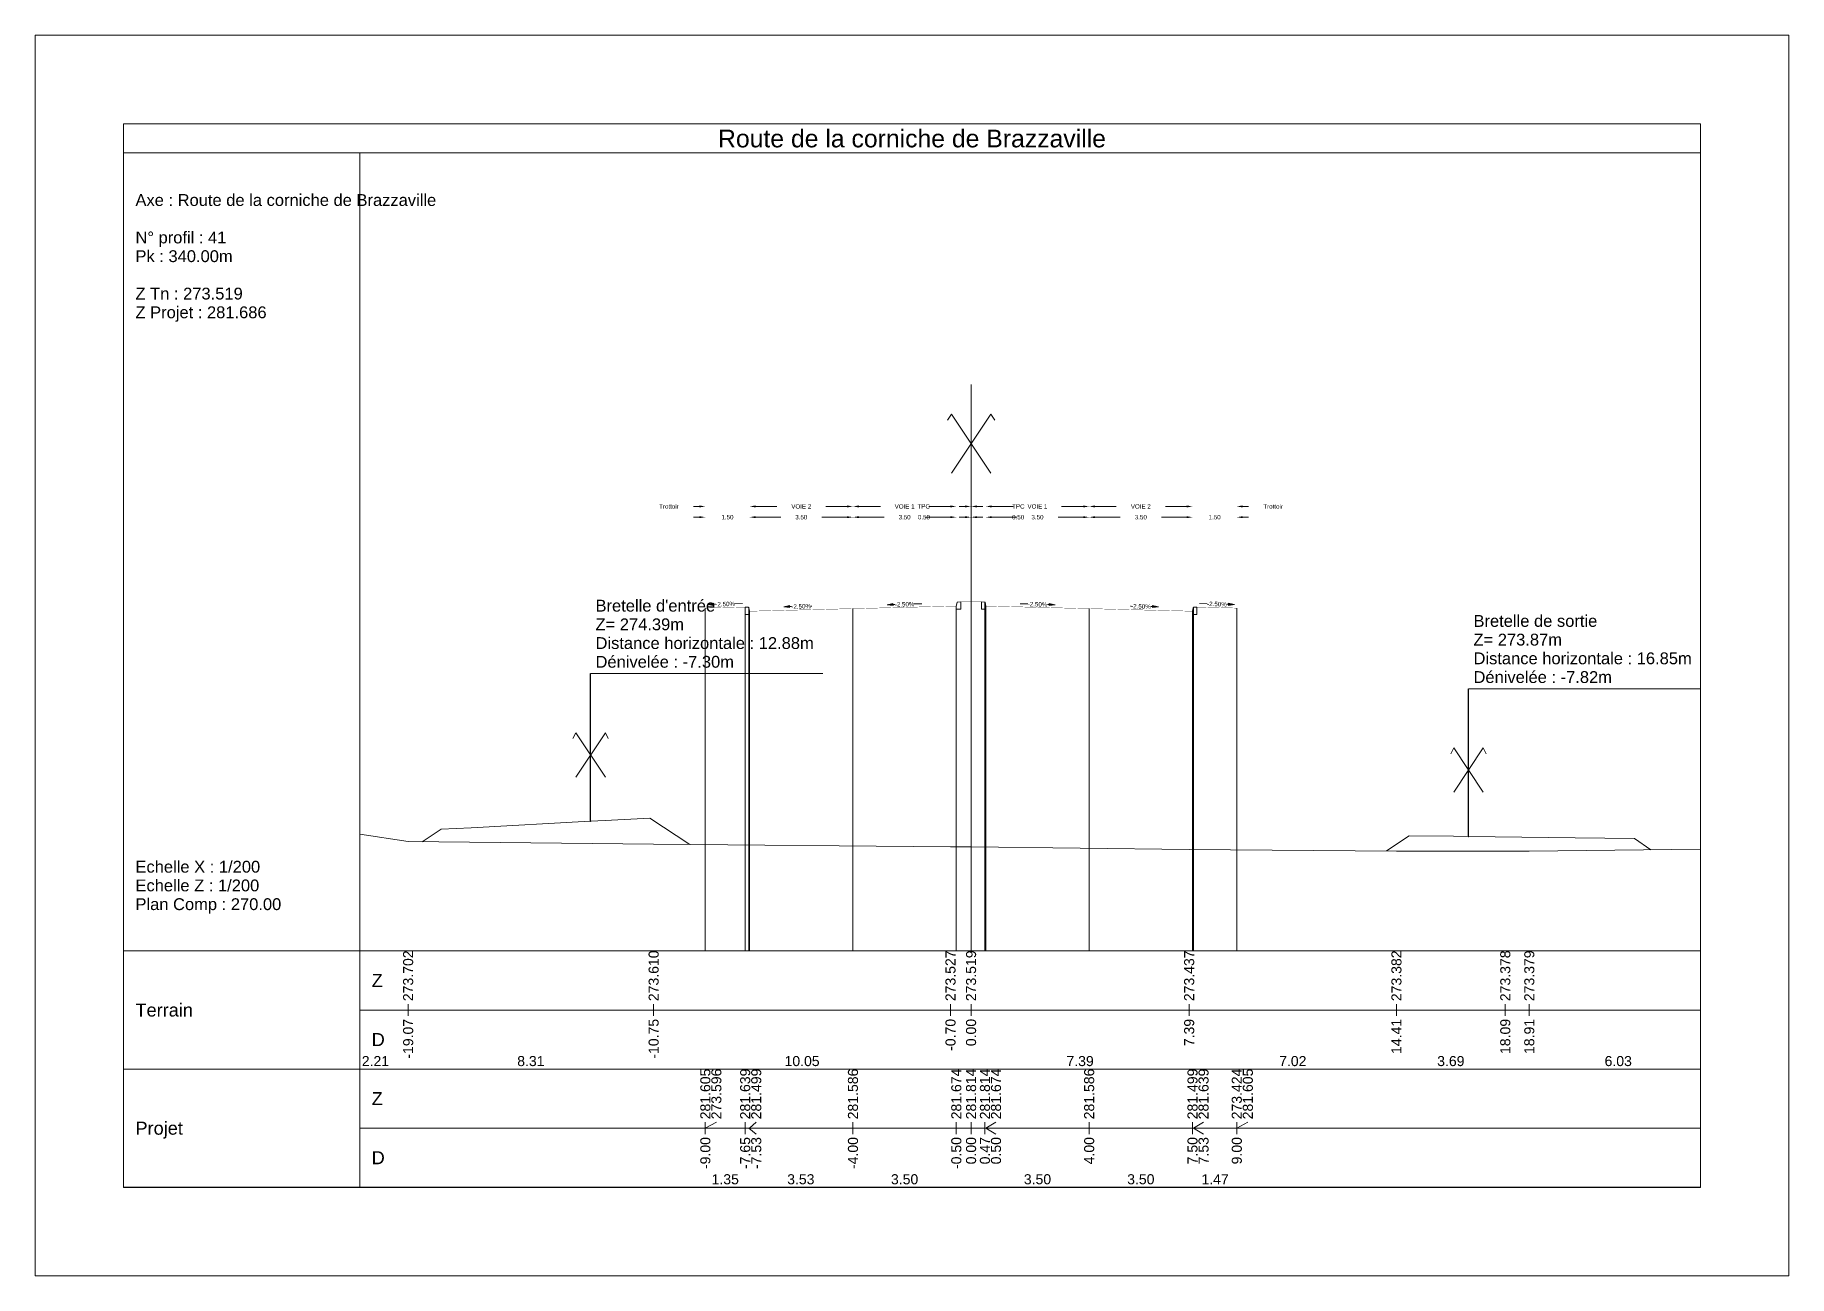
# Model space of a CAD drawing. Extents: x 0 to 74, y -372 to 1003.
# Drawn here: x 0 to 59.4, y 667.2 to 709.2 of the extents above; entities that cross this region are included whole.
import ezdxf
from ezdxf.enums import TextEntityAlignment as Align

# ---------------------------------------------------------------- set-up
doc = ezdxf.new("R2010")
doc.units = 0
doc.header["$LTSCALE"] = 2
doc.header["$PDSIZE"] = -0.004
doc.layers.get('0').update_dxf_attribs({"lineweight": 0})
for name, color, linetype, lineweight in [('Route - Profils type - Content session name', 7, 'Continuous', 0), ('Route - Profils type - PT SC CHAU TROTTOIR', 5, 'Continuous', 0), ('Route - Route de la corniche de Brazzaville - PT - Cadre_P41', 7, 'Continuous', 0), ('Route - Route de la corniche de Brazzaville - PT - Terrain_P41', 5, 'Continuous', 0)]:
    doc.layers.add(name, color=color, linetype=linetype, lineweight=lineweight)
doc.styles.add('CadreTitre', font='arial.ttf', dxfattribs={"height": 0.003})
doc.styles.add('Cotation', font='arial.ttf')
doc.styles.add('CoteHor', font='arial.ttf', dxfattribs={"height": 0.0022})
doc.styles.add('CoteHorA', font='arial.ttf', dxfattribs={"height": 0.0022})
doc.styles.add('CoteTitre', font='arial.ttf', dxfattribs={"height": 0.0017})
doc.styles.add('CoteTitreA', font='arial.ttf', dxfattribs={"height": 0.0017})
doc.styles.add('CoteVert', font='arial.ttf', dxfattribs={"height": 0.0017})
doc.styles.add('CoteVertA', font='arial.ttf', dxfattribs={"height": 0.0017})
doc.styles.add('Multi Axes', font='arial.ttf', dxfattribs={"height": 0.4})
doc.styles.add('ProfilCartouche', font='arial.ttf', dxfattribs={"height": 0.002})
doc.dimstyles.new('BRAZZAVILLE', dxfattribs={"dimtxt": 0.15, "dimasz": 0.2, "dimexe": 0.5, "dimexo": 0.5, "dimgap": 0.5, "dimtad": 0, "dimzin": 0, "dimdsep": 46, "dimtxsty": 'Cotation', "dimsah": 1, "dimcen": 0.1, "dimse1": 1, "dimse2": 1, "dimclrd": 1, "dimclre": 256, "dimclrt": 1, "dimaunit": 2, "dimazin": 0, "dimtfac": 1, "dimtdec": 4, "dimtofl": 0, "dimtmove": 0, "dimatfit": 1, "dimfxl": 1, "dimtolj": 1, "dimtzin": 0, "dimlwd": 0, "dimlwe": 0, "dimarcsym": 0})
doc.dimstyles.get("Standard").update_dxf_attribs({"dimtxt": 0.18, "dimasz": 0.18, "dimexe": 0.18, "dimexo": 0.0625, "dimgap": 0.09, "dimtad": 0, "dimtih": 1, "dimtoh": 1, "dimdec": 4, "dimzin": 0, "dimdsep": 46, "dimtxsty": 'Standard', "dimcen": 0.09, "dimadec": 0, "dimazin": 0, "dimtfac": 1, "dimtdec": 4, "dimtofl": 0, "dimtmove": 0, "dimatfit": 3, "dimfxl": 1, "dimtolj": 1, "dimtzin": 0, "dimarcsym": 0})

msp = doc.modelspace()

# ---------------------------------------------------------------- texts
at = {"color": 7, "style": 'CadreTitre'}
msp.add_text('Route de la corniche de Brazzaville', height=0.6, dxfattribs=at).set_placement((29.7, 705.97), align=Align.TOP_CENTER)
at = {"style": 'ProfilCartouche'}
for s, p in [('Axe : Route de la corniche de Brazzaville', (3.4, 703.587)), ('N° profil : 41', (3.4, 702.32)), ('Pk : 340.00m', (3.4, 701.687)), ('Z Tn : 273.519', (3.4, 700.42)), ('Z Projet : 281.686', (3.4, 699.787)), ('Echelle X : 1/200', (3.4, 681.02)), ('Echelle Z : 1/200', (3.4, 680.387)), ('Plan Comp : 270.00', (3.4, 679.753))]:
    msp.add_text(s, height=0.4, dxfattribs=at).set_placement(p, align=Align.MIDDLE_LEFT)
at = {"layer": 'Route - Route de la corniche de Brazzaville - PT - Cadre_P41', "color": 114, "style": 'CoteVert'}
for s, p in [('273.702', (12.635, 676.47)), ('273.610', (20.949, 676.47)), ('273.527', (31.004, 676.47)), ('273.519', (31.7, 676.47)), ('273.437', (39.087, 676.47)), ('273.382', (46.107, 676.47)), ('273.378', (49.793, 676.47)), ('273.379', (50.606, 676.47))]:
    msp.add_text(s, height=0.34, rotation=90, dxfattribs=at).set_placement(p, align=Align.MIDDLE_LEFT)
at = {"layer": 'Route - Route de la corniche de Brazzaville - PT - Cadre_P41', "color": 114, "style": 'CoteHor'}
for s, p in [('Z', (11.4, 677.17)), ('Terrain', (3.4, 676.17)), ('D', (11.4, 675.17))]:
    msp.add_text(s, height=0.44, dxfattribs=at).set_placement(p, align=Align.MIDDLE_LEFT)
at = {"layer": 'Route - Route de la corniche de Brazzaville - PT - Cadre_P41', "color": 114, "style": 'CoteVert'}
for s, p in [('-19.07', (12.635, 675.87)), ('-10.75', (20.949, 675.87)), ('-0.70', (31.004, 675.87)), ('0.00', (31.7, 675.87)), ('7.39', (39.087, 675.87)), ('14.41', (46.107, 675.87)), ('18.09', (49.793, 675.87)), ('18.91', (50.606, 675.87))]:
    msp.add_text(s, height=0.34, rotation=90, dxfattribs=at).set_placement(p, align=Align.MIDDLE_RIGHT)
at = {"layer": 'Route - Route de la corniche de Brazzaville - PT - Cadre_P41', "color": 114, "style": 'CoteTitre'}
for s, p in [('2.21', (11.528, 674.17)), ('8.31', (16.792, 674.17)), ('10.05', (25.977, 674.17)), ('7.39', (35.393, 674.17)), ('7.02', (42.597, 674.17)), ('3.69', (47.95, 674.17)), ('6.03', (53.619, 674.17))]:
    msp.add_text(s, height=0.34, dxfattribs=at).set_placement(p, align=Align.BOTTOM_CENTER)
at = {"layer": 'Route - Route de la corniche de Brazzaville - PT - Cadre_P41', "color": 7, "style": 'CoteVertA'}
for s, p in [('281.605', (22.7, 672.47)), ('273.596', (23.074, 672.47)), ('281.639', (24.05, 672.47)), ('281.499', (24.424, 672.47)), ('281.586', (27.7, 672.47)), ('281.674', (31.2, 672.47)), ('281.814', (31.7, 672.47)), ('281.814', (32.17, 672.47)), ('281.674', (32.544, 672.47)), ('281.586', (35.7, 672.47)), ('281.499', (39.2, 672.47)), ('281.639', (39.574, 672.47)), ('273.424', (40.7, 672.47)), ('281.605', (41.074, 672.47))]:
    msp.add_text(s, height=0.34, rotation=90, dxfattribs=at).set_placement(p, align=Align.MIDDLE_LEFT)
at = {"layer": 'Route - Route de la corniche de Brazzaville - PT - Cadre_P41', "color": 7, "style": 'CoteHorA'}
for s, p in [('Z', (11.4, 673.17)), ('Projet', (3.4, 672.17)), ('D', (11.4, 671.17))]:
    msp.add_text(s, height=0.44, dxfattribs=at).set_placement(p, align=Align.MIDDLE_LEFT)
at = {"layer": 'Route - Route de la corniche de Brazzaville - PT - Cadre_P41', "color": 7, "style": 'CoteVertA'}
for s, p in [('-9.00', (22.7, 671.87)), ('-7.65', (24.05, 671.87)), ('-7.53', (24.424, 671.87)), ('-4.00', (27.7, 671.87)), ('-0.50', (31.2, 671.87)), ('0.00', (31.7, 671.87)), ('0.47', (32.17, 671.87)), ('0.50', (32.544, 671.87)), ('4.00', (35.7, 671.87)), ('7.50', (39.2, 671.87)), ('7.53', (39.574, 671.87)), ('9.00', (40.7, 671.87))]:
    msp.add_text(s, height=0.34, rotation=90, dxfattribs=at).set_placement(p, align=Align.MIDDLE_RIGHT)
at = {"layer": 'Route - Route de la corniche de Brazzaville - PT - Cadre_P41', "color": 7, "style": 'CoteTitreA'}
for s, p in [('1.35', (23.375, 670.17)), ('3.53', (25.935, 670.17)), ('3.50', (29.45, 670.17)), ('3.50', (33.95, 670.17)), ('3.50', (37.45, 670.17)), ('1.47', (39.965, 670.17))]:
    msp.add_text(s, height=0.34, dxfattribs=at).set_placement(p, align=Align.BOTTOM_CENTER)

# ---------------------------------------------------------------- blocks, each defined once
blk = doc.blocks.new('*D171')
at = {"layer": 'Defpoints', "color": 0, "transparency": 16777216}
for p in [(31.2, 692.856), (31.2, 692.852), (31.7, 689.856)]:
    blk.add_point(p, dxfattribs=at)
at = {"layer": 'Route - Profils type - PT SC CHAU TROTTOIR', "color": 1, "lineweight": 0, "transparency": 16777216}
for p, q in [((31, 692.852), (30.8, 692.852)), ((31.9, 692.852), (32.1, 692.852))]:
    blk.add_line(p, q, dxfattribs=at)
at = {"layer": 'Route - Profils type - PT SC CHAU TROTTOIR', "color": 1, "transparency": 16777216}
for points in [[(31, 692.885), (31, 692.819), (31.2, 692.852)], [(31.9, 692.885), (31.9, 692.819), (31.7, 692.852)]]:
    blk.add_solid(points, dxfattribs=at)
at = {"layer": 'Route - Profils type - PT SC CHAU TROTTOIR', "color": 1, "transparency": 16777216, "insert": (30.105, 692.852), "char_height": 0.15, "attachment_point": 5, "style": 'Cotation'}
blk.add_mtext('\\A1;0.50', dxfattribs=at)
blk = doc.blocks.new('*D172')
at = {"layer": 'Defpoints', "color": 0, "transparency": 16777216}
for p in [(27.7, 692.856), (27.7, 692.852), (31.2, 692.856)]:
    blk.add_point(p, dxfattribs=at)
at = {"layer": 'Route - Profils type - PT SC CHAU TROTTOIR', "color": 1, "lineweight": 0, "transparency": 16777216}
for p, q in [((27.9, 692.852), (28.755, 692.852)), ((31, 692.852), (30.145, 692.852))]:
    blk.add_line(p, q, dxfattribs=at)
at = {"layer": 'Route - Profils type - PT SC CHAU TROTTOIR', "color": 1, "transparency": 16777216}
for points in [[(27.9, 692.885), (27.9, 692.819), (27.7, 692.852)], [(31, 692.885), (31, 692.819), (31.2, 692.852)]]:
    blk.add_solid(points, dxfattribs=at)
at = {"layer": 'Route - Profils type - PT SC CHAU TROTTOIR', "color": 1, "transparency": 16777216, "insert": (29.45, 692.852), "char_height": 0.15, "attachment_point": 5, "style": 'Cotation'}
blk.add_mtext('\\A1;3.50', dxfattribs=at)
blk = doc.blocks.new('*D173')
at = {"layer": 'Defpoints', "color": 0, "transparency": 16777216}
for p in [(24.2, 692.856), (24.2, 692.852), (27.7, 692.856)]:
    blk.add_point(p, dxfattribs=at)
at = {"layer": 'Route - Profils type - PT SC CHAU TROTTOIR', "color": 1, "lineweight": 0, "transparency": 16777216}
for p, q in [((24.4, 692.852), (25.255, 692.852)), ((27.5, 692.852), (26.645, 692.852))]:
    blk.add_line(p, q, dxfattribs=at)
at = {"layer": 'Route - Profils type - PT SC CHAU TROTTOIR', "color": 1, "transparency": 16777216}
for points in [[(24.4, 692.885), (24.4, 692.819), (24.2, 692.852)], [(27.5, 692.885), (27.5, 692.819), (27.7, 692.852)]]:
    blk.add_solid(points, dxfattribs=at)
at = {"layer": 'Route - Profils type - PT SC CHAU TROTTOIR', "color": 1, "transparency": 16777216, "insert": (25.95, 692.852), "char_height": 0.15, "attachment_point": 5, "style": 'Cotation'}
blk.add_mtext('\\A1;3.50', dxfattribs=at)
blk = doc.blocks.new('*D174')
at = {"layer": 'Defpoints', "color": 0, "transparency": 16777216}
for p in [(22.7, 692.856), (22.7, 692.852), (24.2, 692.856)]:
    blk.add_point(p, dxfattribs=at)
at = {"layer": 'Route - Profils type - PT SC CHAU TROTTOIR', "color": 1, "lineweight": 0, "transparency": 16777216}
for p, q in [((22.5, 692.852), (22.3, 692.852)), ((24.4, 692.852), (24.6, 692.852))]:
    blk.add_line(p, q, dxfattribs=at)
at = {"layer": 'Route - Profils type - PT SC CHAU TROTTOIR', "color": 1, "transparency": 16777216}
for points in [[(22.5, 692.885), (22.5, 692.819), (22.7, 692.852)], [(24.4, 692.885), (24.4, 692.819), (24.2, 692.852)]]:
    blk.add_solid(points, dxfattribs=at)
at = {"layer": 'Route - Profils type - PT SC CHAU TROTTOIR', "color": 1, "transparency": 16777216, "insert": (23.45, 692.852), "char_height": 0.15, "attachment_point": 5, "style": 'Cotation'}
blk.add_mtext('\\A1;1.50', dxfattribs=at)
blk = doc.blocks.new('*D175')
at = {"layer": 'Defpoints', "color": 0, "transparency": 16777216}
for p in [(31.2, 693.215), (31.2, 692.656), (31.7, 689.856)]:
    blk.add_point(p, dxfattribs=at)
at = {"layer": 'Route - Profils type - PT SC CHAU TROTTOIR', "color": 1, "lineweight": 0, "transparency": 16777216}
for p, q in [((31, 693.215), (30.8, 693.215)), ((31.9, 693.215), (32.1, 693.215))]:
    blk.add_line(p, q, dxfattribs=at)
at = {"layer": 'Route - Profils type - PT SC CHAU TROTTOIR', "color": 1, "transparency": 16777216}
for points in [[(31, 693.249), (31, 693.182), (31.2, 693.215)], [(31.9, 693.249), (31.9, 693.182), (31.7, 693.215)]]:
    blk.add_solid(points, dxfattribs=at)
at = {"layer": 'Route - Profils type - PT SC CHAU TROTTOIR', "color": 1, "transparency": 16777216, "insert": (30.097, 693.215), "char_height": 0.15, "attachment_point": 5, "style": 'Cotation'}
blk.add_mtext('\\A1;TPC', dxfattribs=at)
blk = doc.blocks.new('*D176')
at = {"layer": 'Defpoints', "color": 0, "transparency": 16777216}
for p in [(27.7, 693.215), (27.7, 692.856), (31.2, 692.656)]:
    blk.add_point(p, dxfattribs=at)
at = {"layer": 'Route - Profils type - PT SC CHAU TROTTOIR', "color": 1, "lineweight": 0, "transparency": 16777216}
for p, q in [((27.9, 693.215), (28.632, 693.215)), ((31, 693.215), (30.268, 693.215))]:
    blk.add_line(p, q, dxfattribs=at)
at = {"layer": 'Route - Profils type - PT SC CHAU TROTTOIR', "color": 1, "transparency": 16777216}
for points in [[(27.9, 693.249), (27.9, 693.182), (27.7, 693.215)], [(31, 693.249), (31, 693.182), (31.2, 693.215)]]:
    blk.add_solid(points, dxfattribs=at)
at = {"layer": 'Route - Profils type - PT SC CHAU TROTTOIR', "color": 1, "transparency": 16777216, "insert": (29.45, 693.215), "char_height": 0.15, "attachment_point": 5, "style": 'Cotation'}
blk.add_mtext('\\A1;VOIE 1', dxfattribs=at)
blk = doc.blocks.new('*D177')
at = {"layer": 'Defpoints', "color": 0, "transparency": 16777216}
for p in [(24.2, 693.215), (24.2, 692.856), (27.7, 692.856)]:
    blk.add_point(p, dxfattribs=at)
at = {"layer": 'Route - Profils type - PT SC CHAU TROTTOIR', "color": 1, "lineweight": 0, "transparency": 16777216}
for p, q in [((24.4, 693.215), (25.118, 693.215)), ((27.5, 693.215), (26.782, 693.215))]:
    blk.add_line(p, q, dxfattribs=at)
at = {"layer": 'Route - Profils type - PT SC CHAU TROTTOIR', "color": 1, "transparency": 16777216}
for points in [[(24.4, 693.249), (24.4, 693.182), (24.2, 693.215)], [(27.5, 693.249), (27.5, 693.182), (27.7, 693.215)]]:
    blk.add_solid(points, dxfattribs=at)
at = {"layer": 'Route - Profils type - PT SC CHAU TROTTOIR', "color": 1, "transparency": 16777216, "insert": (25.95, 693.215), "char_height": 0.15, "attachment_point": 5, "style": 'Cotation'}
blk.add_mtext('\\A1;VOIE 2', dxfattribs=at)
blk = doc.blocks.new('*D178')
at = {"layer": 'Defpoints', "color": 0, "transparency": 16777216}
for p in [(22.7, 693.215), (22.7, 692.856), (24.2, 692.856)]:
    blk.add_point(p, dxfattribs=at)
at = {"layer": 'Route - Profils type - PT SC CHAU TROTTOIR', "color": 1, "lineweight": 0, "transparency": 16777216}
for p, q in [((22.5, 693.215), (22.3, 693.215)), ((24.4, 693.215), (24.6, 693.215))]:
    blk.add_line(p, q, dxfattribs=at)
at = {"layer": 'Route - Profils type - PT SC CHAU TROTTOIR', "color": 1, "transparency": 16777216}
for points in [[(22.5, 693.249), (22.5, 693.182), (22.7, 693.215)], [(24.4, 693.249), (24.4, 693.182), (24.2, 693.215)]]:
    blk.add_solid(points, dxfattribs=at)
at = {"layer": 'Route - Profils type - PT SC CHAU TROTTOIR', "color": 1, "transparency": 16777216, "insert": (21.469, 693.215), "char_height": 0.15, "attachment_point": 5, "style": 'Cotation'}
blk.add_mtext('\\A1;Trottoir', dxfattribs=at)
blk = doc.blocks.new('MENSURA_COTEPENTE_57')
at = {"layer": 'Route - Profils type - PT SC CHAU TROTTOIR', "linetype": 'Continuous', "lineweight": 0}
blk.add_hatch(color=1, dxfattribs=at).paths.add_polyline_path([(0.14529, -1.35655), (0.14428, -1.3564), (0.14528, -1.3562)])
at = {"layer": 'Route - Profils type - PT SC CHAU TROTTOIR', "color": 1, "linetype": 'Continuous', "lineweight": 0}
for p, q in [((0.14528, -1.35637), (0.14558, -1.35637)), ((0.14889, -1.35628), (0.15019, -1.35625))]:
    blk.add_line(p, q, dxfattribs=at)
at = {"layer": 'Route - Profils type - PT SC CHAU TROTTOIR', "color": 1, "linetype": 'Continuous', "lineweight": 0, "flags": 128}
blk.add_lwpolyline([(0.14529, -1.35655), (0.14428, -1.3564), (0.14528, -1.3562), (0.14529, -1.35655)], close=True, dxfattribs=at)
at = {"layer": 'Route - Profils type - PT SC CHAU TROTTOIR', "color": 1, "style": 'Cotation'}
blk.add_text('-2.50%', height=0.00075, rotation=-358.5679, dxfattribs=at).set_placement((0.14724, -1.35633), align=Align.MIDDLE_CENTER)
blk = doc.blocks.new('MENSURA_COTEPENTE_58')
at = {"layer": 'Route - Profils type - PT SC CHAU TROTTOIR', "linetype": 'Continuous', "lineweight": 0}
blk.add_hatch(color=1, dxfattribs=at).paths.add_polyline_path([(0.12778, -1.3569), (0.12678, -1.35675), (0.12777, -1.35655)])
at = {"layer": 'Route - Profils type - PT SC CHAU TROTTOIR', "color": 1, "linetype": 'Continuous', "lineweight": 0}
for p, q in [((0.12778, -1.35673), (0.12808, -1.35672)), ((0.13139, -1.35664), (0.13152, -1.35663))]:
    blk.add_line(p, q, dxfattribs=at)
at = {"layer": 'Route - Profils type - PT SC CHAU TROTTOIR', "color": 1, "linetype": 'Continuous', "lineweight": 0, "flags": 128}
blk.add_lwpolyline([(0.12778, -1.3569), (0.12678, -1.35675), (0.12777, -1.35655), (0.12778, -1.3569)], close=True, dxfattribs=at)
at = {"layer": 'Route - Profils type - PT SC CHAU TROTTOIR', "color": 1, "style": 'Cotation'}
blk.add_text('-2.50%', height=0.00075, rotation=-358.5679, dxfattribs=at).set_placement((0.12973, -1.35668), align=Align.MIDDLE_CENTER)
blk = doc.blocks.new('MENSURA_COTEPENTE_59')
at = {"layer": 'Route - Profils type - PT SC CHAU TROTTOIR', "linetype": 'Continuous', "lineweight": 0}
blk.add_hatch(color=1, dxfattribs=at).paths.add_polyline_path([(0.11491, -1.35652), (0.1139, -1.35637), (0.1149, -1.35617)])
at = {"layer": 'Route - Profils type - PT SC CHAU TROTTOIR', "color": 1, "linetype": 'Continuous', "lineweight": 0}
for p, q in [((0.1149, -1.35634), (0.1152, -1.35634)), ((0.11852, -1.35625), (0.11982, -1.35622))]:
    blk.add_line(p, q, dxfattribs=at)
at = {"layer": 'Route - Profils type - PT SC CHAU TROTTOIR', "color": 1, "linetype": 'Continuous', "lineweight": 0, "flags": 128}
blk.add_lwpolyline([(0.11491, -1.35652), (0.1139, -1.35637), (0.1149, -1.35617), (0.11491, -1.35652)], close=True, dxfattribs=at)
at = {"layer": 'Route - Profils type - PT SC CHAU TROTTOIR', "color": 1, "style": 'Cotation'}
blk.add_text('-2.50%', height=0.00075, rotation=-358.5679, dxfattribs=at).set_placement((0.11686, -1.35629), align=Align.MIDDLE_CENTER)
blk = doc.blocks.new('T2__mirroredMSX', base_point=(-6.713, 11.473))
at = {"linetype": 'Continuous', "flags": 128}
blk.add_lwpolyline([(-6.837, 11.703), (-6.863, 11.583), (-6.863, 11.473), (-6.713, 11.473), (-6.713, 11.723), (-6.818, 11.719, 0.339869)], format="xyb", close=True, dxfattribs=at)
blk = doc.blocks.new('T2', base_point=(-6.713, 11.473))
at = {"linetype": 'Continuous', "flags": 128}
blk.add_lwpolyline([(-6.837, 11.703), (-6.863, 11.583), (-6.863, 11.473), (-6.713, 11.473), (-6.713, 11.723), (-6.818, 11.719, 0.339869)], format="xyb", close=True, dxfattribs=at)
blk = doc.blocks.new('*D182')
at = {"layer": 'Defpoints', "color": 0, "transparency": 16777216}
for p in [(32.2, 692.856), (32.2, 692.852), (31.7, 689.856)]:
    blk.add_point(p, dxfattribs=at)
at = {"layer": 'Route - Profils type - PT SC CHAU TROTTOIR', "color": 1, "lineweight": 0, "transparency": 16777216}
for p, q in [((31.5, 692.852), (31.3, 692.852)), ((32.4, 692.852), (32.6, 692.852))]:
    blk.add_line(p, q, dxfattribs=at)
at = {"layer": 'Route - Profils type - PT SC CHAU TROTTOIR', "color": 1, "transparency": 16777216}
for points in [[(31.5, 692.885), (31.5, 692.819), (31.7, 692.852)], [(32.4, 692.885), (32.4, 692.819), (32.2, 692.852)]]:
    blk.add_solid(points, dxfattribs=at)
at = {"layer": 'Route - Profils type - PT SC CHAU TROTTOIR', "color": 1, "transparency": 16777216, "insert": (33.295, 692.852), "char_height": 0.15, "attachment_point": 5, "style": 'Cotation'}
blk.add_mtext('\\A1;0.50', dxfattribs=at)
blk = doc.blocks.new('*D183')
at = {"layer": 'Defpoints', "color": 0, "transparency": 16777216}
for p in [(32.2, 692.856), (35.7, 692.856), (35.7, 692.852)]:
    blk.add_point(p, dxfattribs=at)
at = {"layer": 'Route - Profils type - PT SC CHAU TROTTOIR', "color": 1, "lineweight": 0, "transparency": 16777216}
for p, q in [((32.4, 692.852), (33.255, 692.852)), ((35.5, 692.852), (34.645, 692.852))]:
    blk.add_line(p, q, dxfattribs=at)
at = {"layer": 'Route - Profils type - PT SC CHAU TROTTOIR', "color": 1, "transparency": 16777216}
for points in [[(32.4, 692.885), (32.4, 692.819), (32.2, 692.852)], [(35.5, 692.885), (35.5, 692.819), (35.7, 692.852)]]:
    blk.add_solid(points, dxfattribs=at)
at = {"layer": 'Route - Profils type - PT SC CHAU TROTTOIR', "color": 1, "transparency": 16777216, "insert": (33.95, 692.852), "char_height": 0.15, "attachment_point": 5, "style": 'Cotation'}
blk.add_mtext('\\A1;3.50', dxfattribs=at)
blk = doc.blocks.new('*D184')
at = {"layer": 'Defpoints', "color": 0, "transparency": 16777216}
for p in [(35.7, 692.856), (39.2, 692.856), (39.2, 692.852)]:
    blk.add_point(p, dxfattribs=at)
at = {"layer": 'Route - Profils type - PT SC CHAU TROTTOIR', "color": 1, "lineweight": 0, "transparency": 16777216}
for p, q in [((35.9, 692.852), (36.755, 692.852)), ((39, 692.852), (38.145, 692.852))]:
    blk.add_line(p, q, dxfattribs=at)
at = {"layer": 'Route - Profils type - PT SC CHAU TROTTOIR', "color": 1, "transparency": 16777216}
for points in [[(35.9, 692.885), (35.9, 692.819), (35.7, 692.852)], [(39, 692.885), (39, 692.819), (39.2, 692.852)]]:
    blk.add_solid(points, dxfattribs=at)
at = {"layer": 'Route - Profils type - PT SC CHAU TROTTOIR', "color": 1, "transparency": 16777216, "insert": (37.45, 692.852), "char_height": 0.15, "attachment_point": 5, "style": 'Cotation'}
blk.add_mtext('\\A1;3.50', dxfattribs=at)
blk = doc.blocks.new('*D185')
at = {"layer": 'Defpoints', "color": 0, "transparency": 16777216}
for p in [(39.2, 692.856), (40.7, 692.856), (40.7, 692.852)]:
    blk.add_point(p, dxfattribs=at)
at = {"layer": 'Route - Profils type - PT SC CHAU TROTTOIR', "color": 1, "lineweight": 0, "transparency": 16777216}
for p, q in [((39, 692.852), (38.8, 692.852)), ((40.9, 692.852), (41.1, 692.852))]:
    blk.add_line(p, q, dxfattribs=at)
at = {"layer": 'Route - Profils type - PT SC CHAU TROTTOIR', "color": 1, "transparency": 16777216}
for points in [[(39, 692.885), (39, 692.819), (39.2, 692.852)], [(40.9, 692.885), (40.9, 692.819), (40.7, 692.852)]]:
    blk.add_solid(points, dxfattribs=at)
at = {"layer": 'Route - Profils type - PT SC CHAU TROTTOIR', "color": 1, "transparency": 16777216, "insert": (39.95, 692.852), "char_height": 0.15, "attachment_point": 5, "style": 'Cotation'}
blk.add_mtext('\\A1;1.50', dxfattribs=at)
blk = doc.blocks.new('*D186')
at = {"layer": 'Defpoints', "color": 0, "transparency": 16777216}
for p in [(32.2, 693.215), (32.2, 692.656), (31.7, 689.856)]:
    blk.add_point(p, dxfattribs=at)
at = {"layer": 'Route - Profils type - PT SC CHAU TROTTOIR', "color": 1, "lineweight": 0, "transparency": 16777216}
for p, q in [((31.5, 693.215), (31.3, 693.215)), ((32.4, 693.215), (32.6, 693.215))]:
    blk.add_line(p, q, dxfattribs=at)
at = {"layer": 'Route - Profils type - PT SC CHAU TROTTOIR', "color": 1, "transparency": 16777216}
for points in [[(31.5, 693.249), (31.5, 693.182), (31.7, 693.215)], [(32.4, 693.249), (32.4, 693.182), (32.2, 693.215)]]:
    blk.add_solid(points, dxfattribs=at)
at = {"layer": 'Route - Profils type - PT SC CHAU TROTTOIR', "color": 1, "transparency": 16777216, "insert": (33.303, 693.215), "char_height": 0.15, "attachment_point": 5, "style": 'Cotation'}
blk.add_mtext('\\A1;TPC', dxfattribs=at)
blk = doc.blocks.new('*D187')
at = {"layer": 'Defpoints', "color": 0, "transparency": 16777216}
for p in [(35.7, 693.215), (32.2, 692.656), (35.7, 692.856)]:
    blk.add_point(p, dxfattribs=at)
at = {"layer": 'Route - Profils type - PT SC CHAU TROTTOIR', "color": 1, "lineweight": 0, "transparency": 16777216}
for p, q in [((32.4, 693.215), (33.132, 693.215)), ((35.5, 693.215), (34.768, 693.215))]:
    blk.add_line(p, q, dxfattribs=at)
at = {"layer": 'Route - Profils type - PT SC CHAU TROTTOIR', "color": 1, "transparency": 16777216}
for points in [[(32.4, 693.249), (32.4, 693.182), (32.2, 693.215)], [(35.5, 693.249), (35.5, 693.182), (35.7, 693.215)]]:
    blk.add_solid(points, dxfattribs=at)
at = {"layer": 'Route - Profils type - PT SC CHAU TROTTOIR', "color": 1, "transparency": 16777216, "insert": (33.95, 693.215), "char_height": 0.15, "attachment_point": 5, "style": 'Cotation'}
blk.add_mtext('\\A1;VOIE 1', dxfattribs=at)
blk = doc.blocks.new('*D188')
at = {"layer": 'Defpoints', "color": 0, "transparency": 16777216}
for p in [(39.2, 693.215), (35.7, 692.856), (39.2, 692.856)]:
    blk.add_point(p, dxfattribs=at)
at = {"layer": 'Route - Profils type - PT SC CHAU TROTTOIR', "color": 1, "lineweight": 0, "transparency": 16777216}
for p, q in [((35.9, 693.215), (36.618, 693.215)), ((39, 693.215), (38.282, 693.215))]:
    blk.add_line(p, q, dxfattribs=at)
at = {"layer": 'Route - Profils type - PT SC CHAU TROTTOIR', "color": 1, "transparency": 16777216}
for points in [[(35.9, 693.249), (35.9, 693.182), (35.7, 693.215)], [(39, 693.249), (39, 693.182), (39.2, 693.215)]]:
    blk.add_solid(points, dxfattribs=at)
at = {"layer": 'Route - Profils type - PT SC CHAU TROTTOIR', "color": 1, "transparency": 16777216, "insert": (37.45, 693.215), "char_height": 0.15, "attachment_point": 5, "style": 'Cotation'}
blk.add_mtext('\\A1;VOIE 2', dxfattribs=at)
blk = doc.blocks.new('*D189')
at = {"layer": 'Defpoints', "color": 0, "transparency": 16777216}
for p in [(40.7, 693.215), (39.2, 692.856), (40.7, 692.856)]:
    blk.add_point(p, dxfattribs=at)
at = {"layer": 'Route - Profils type - PT SC CHAU TROTTOIR', "color": 1, "lineweight": 0, "transparency": 16777216}
for p, q in [((39, 693.215), (38.8, 693.215)), ((40.9, 693.215), (41.1, 693.215))]:
    blk.add_line(p, q, dxfattribs=at)
at = {"layer": 'Route - Profils type - PT SC CHAU TROTTOIR', "color": 1, "transparency": 16777216}
for points in [[(39, 693.249), (39, 693.182), (39.2, 693.215)], [(40.9, 693.249), (40.9, 693.182), (40.7, 693.215)]]:
    blk.add_solid(points, dxfattribs=at)
at = {"layer": 'Route - Profils type - PT SC CHAU TROTTOIR', "color": 1, "transparency": 16777216, "insert": (41.931, 693.215), "char_height": 0.15, "attachment_point": 5, "style": 'Cotation'}
blk.add_mtext('\\A1;Trottoir', dxfattribs=at)
blk = doc.blocks.new('MENSURA_COTEPENTE_60')
at = {"layer": 'Route - Profils type - PT SC CHAU TROTTOIR', "linetype": 'Continuous', "lineweight": 0}
blk.add_hatch(color=1, dxfattribs=at).paths.add_polyline_path([(0.17171, -1.35655), (0.17272, -1.3564), (0.17172, -1.3562)])
at = {"layer": 'Route - Profils type - PT SC CHAU TROTTOIR', "color": 1, "linetype": 'Continuous', "lineweight": 0}
for p, q in [((0.16811, -1.35628), (0.16681, -1.35625)), ((0.17172, -1.35637), (0.17142, -1.35637))]:
    blk.add_line(p, q, dxfattribs=at)
at = {"layer": 'Route - Profils type - PT SC CHAU TROTTOIR', "color": 1, "linetype": 'Continuous', "lineweight": 0, "flags": 128}
blk.add_lwpolyline([(0.17171, -1.35655), (0.17272, -1.3564), (0.17172, -1.3562), (0.17171, -1.35655)], close=True, dxfattribs=at)
at = {"layer": 'Route - Profils type - PT SC CHAU TROTTOIR', "color": 1, "style": 'Cotation'}
blk.add_text('-2.50%', height=0.00075, rotation=358.5679, dxfattribs=at).set_placement((0.16976, -1.35633), align=Align.MIDDLE_CENTER)
blk = doc.blocks.new('MENSURA_COTEPENTE_61')
at = {"layer": 'Route - Profils type - PT SC CHAU TROTTOIR', "linetype": 'Continuous', "lineweight": 0}
blk.add_hatch(color=1, dxfattribs=at).paths.add_polyline_path([(0.18922, -1.3569), (0.19022, -1.35675), (0.18923, -1.35655)])
at = {"layer": 'Route - Profils type - PT SC CHAU TROTTOIR', "color": 1, "linetype": 'Continuous', "lineweight": 0}
for p, q in [((0.18561, -1.35664), (0.18548, -1.35663)), ((0.18922, -1.35673), (0.18892, -1.35672))]:
    blk.add_line(p, q, dxfattribs=at)
at = {"layer": 'Route - Profils type - PT SC CHAU TROTTOIR', "color": 1, "linetype": 'Continuous', "lineweight": 0, "flags": 128}
blk.add_lwpolyline([(0.18922, -1.3569), (0.19022, -1.35675), (0.18923, -1.35655), (0.18922, -1.3569)], close=True, dxfattribs=at)
at = {"layer": 'Route - Profils type - PT SC CHAU TROTTOIR', "color": 1, "style": 'Cotation'}
blk.add_text('-2.50%', height=0.00075, rotation=358.5679, dxfattribs=at).set_placement((0.18727, -1.35668), align=Align.MIDDLE_CENTER)
blk = doc.blocks.new('MENSURA_COTEPENTE_62')
at = {"layer": 'Route - Profils type - PT SC CHAU TROTTOIR', "linetype": 'Continuous', "lineweight": 0}
blk.add_hatch(color=1, dxfattribs=at).paths.add_polyline_path([(0.20209, -1.35652), (0.2031, -1.35637), (0.2021, -1.35617)])
at = {"layer": 'Route - Profils type - PT SC CHAU TROTTOIR', "color": 1, "linetype": 'Continuous', "lineweight": 0}
for p, q in [((0.19848, -1.35625), (0.19718, -1.35622)), ((0.2021, -1.35634), (0.2018, -1.35634))]:
    blk.add_line(p, q, dxfattribs=at)
at = {"layer": 'Route - Profils type - PT SC CHAU TROTTOIR', "color": 1, "linetype": 'Continuous', "lineweight": 0, "flags": 128}
blk.add_lwpolyline([(0.20209, -1.35652), (0.2031, -1.35637), (0.2021, -1.35617), (0.20209, -1.35652)], close=True, dxfattribs=at)
at = {"layer": 'Route - Profils type - PT SC CHAU TROTTOIR', "color": 1, "style": 'Cotation'}
blk.add_text('-2.50%', height=0.00075, rotation=358.5679, dxfattribs=at).set_placement((0.20014, -1.35629), align=Align.MIDDLE_CENTER)
blk = doc.blocks.new('MENSURA_LEADER63', base_point=(0.24274, -1.37065))
at = {"layer": 'Route - Profils type - Content session name'}
blk.add_line((0.24274, -1.37065), (0.282, -1.37065), dxfattribs=at)
at = {"layer": 'Route - Profils type - Content session name', "style": 'Multi Axes'}
for s, p in [('Bretelle de sortie', (0.24358, -1.35815)), ('Z= 273.87m', (0.24358, -1.36131)), ('Distance horizontale : 16.85m', (0.24358, -1.36448)), ('Dénivelée : -7.82m', (0.24358, -1.36765))]:
    blk.add_text(s, height=0.002, dxfattribs=at).set_placement(p, align=Align.TOP_LEFT)
blk = doc.blocks.new('MENSURA_LEADER64', base_point=(0.09408, -1.36807))
at = {"layer": 'Route - Profils type - Content session name'}
blk.add_line((0.09408, -1.36807), (0.13342, -1.36807), dxfattribs=at)
at = {"layer": 'Route - Profils type - Content session name', "style": 'Multi Axes'}
for s, p in [("Bretelle d'entrée", (0.09491, -1.35557)), ('Z= 274.39m', (0.09491, -1.35873)), ('Distance horizontale : 12.88m', (0.09491, -1.3619)), ('Dénivelée : -7.30m', (0.09491, -1.36507))]:
    blk.add_text(s, height=0.002, dxfattribs=at).set_placement(p, align=Align.TOP_LEFT)

# ---------------------------------------------------------------- dimensions: what is measured, and where the dimension line sits
at = {"layer": 'Route - Profils type - PT SC CHAU TROTTOIR'}
for base, p1, p2, text, picture, middle in [((22.7, 693.215), (24.2, 692.856), (22.7, 692.856), 'Trottoir', '*D178', (21.469, 693.215)), ((24.2, 693.215), (27.7, 692.856), (24.2, 692.856), 'VOIE 2', '*D177', (25.95, 693.215)), ((27.7, 693.215), (31.2, 692.656), (27.7, 692.856), 'VOIE 1', '*D176', (29.45, 693.215)), ((31.2, 693.215), (31.7, 689.856), (31.2, 692.656), 'TPC', '*D175', (30.097, 693.215)), ((32.2, 693.215), (31.7, 689.856), (32.2, 692.656), 'TPC', '*D186', (33.303, 693.215)), ((35.7, 693.215), (32.2, 692.656), (35.7, 692.856), 'VOIE 1', '*D187', (33.95, 693.215)), ((39.2, 693.215), (35.7, 692.856), (39.2, 692.856), 'VOIE 2', '*D188', (37.45, 693.215)), ((40.7, 693.215), (39.2, 692.856), (40.7, 692.856), 'Trottoir', '*D189', (41.931, 693.215)), ((22.7, 692.852), (24.2, 692.856), (22.7, 692.856), '1.50', '*D174', (23.45, 692.852)), ((24.2, 692.852), (27.7, 692.856), (24.2, 692.856), '3.50', '*D173', (25.95, 692.852)), ((27.7, 692.852), (31.2, 692.856), (27.7, 692.856), '3.50', '*D172', (29.45, 692.852)), ((31.2, 692.852), (31.7, 689.856), (31.2, 692.856), '0.50', '*D171', (30.105, 692.852)), ((32.2, 692.852), (31.7, 689.856), (32.2, 692.856), '0.50', '*D182', (33.295, 692.852)), ((35.7, 692.852), (32.2, 692.856), (35.7, 692.856), '3.50', '*D183', (33.95, 692.852)), ((39.2, 692.852), (35.7, 692.856), (39.2, 692.856), '3.50', '*D184', (37.45, 692.852)), ((40.7, 692.852), (39.2, 692.856), (40.7, 692.856), '1.50', '*D185', (39.95, 692.852))]:
    dim = msp.add_linear_dim(base=base, p1=p1, p2=p2, text=text, dimstyle='BRAZZAVILLE', override={"dimscale": 1, "dimclrt": 1}, dxfattribs=at)
    dim.commit()
    dim.dimension.update_dxf_attribs({"geometry": picture, "text_midpoint": middle})

# ---------------------------------------------------------------- linework, layer by layer
at = {"flags": 128}
for points in [[(0, 667.17), (0, 709.17), (59.4, 709.17), (59.4, 667.17)], [(3, 670.17), (3, 706.17), (56.4, 706.17), (56.4, 670.17)]]:
    msp.add_lwpolyline(points, close=True, dxfattribs=at)
at = {"layer": 'Route - Profils type - Content session name'}
for p, q in [((18.215, 685.357), (18.315, 685.557)), ((18.315, 685.557), (19.315, 684.057)), ((19.315, 685.557), (18.315, 684.057)), ((18.815, 682.557), (18.815, 686.057)), ((19.415, 685.357), (19.315, 685.557)), ((48.549, 682.04), (48.549, 685.54)), ((47.949, 684.84), (48.049, 685.04)), ((48.049, 685.04), (49.049, 683.54)), ((49.049, 685.04), (48.049, 683.54)), ((49.149, 684.84), (49.049, 685.04))]:
    msp.add_line(p, q, dxfattribs=at)
at = {"layer": 'Route - Profils type - Content session name', "color": 251, "linetype": 'Continuous', "flags": 128}
for points in [[(13.111, 681.866), (13.748, 682.287), (14.766, 682.342), (18.804, 682.559), (18.815, 682.557), (19.307, 682.586), (20.816, 682.664), (22.177, 681.77)], [(45.772, 681.557), (46.538, 682.069), (48.038, 682.049), (48.538, 682.042), (48.549, 682.04), (52.165, 681.996), (54.165, 681.97), (54.727, 681.596)]]:
    msp.add_lwpolyline(points, dxfattribs=at)
at = {"layer": 'Route - Profils type - Content session name'}
for p in [(18.815, 682.557), (48.549, 682.04)]:
    msp.add_point(p, dxfattribs=at)
at = {"layer": 'Route - Profils type - PT SC CHAU TROTTOIR', "color": 1, "linetype": 'Continuous', "flags": 128}
for points in [[(31.7, 689.984, 0.01, 0.01, 0), (31.35, 689.984, 0.01, 0.01, 0), (31.23, 689.984, 0.01, 0.01, 0), (31.2, 689.844, 0.01, 0.01, 0), (27.7, 689.756, 0.01, 0.01, 0), (24.2, 689.669, 0.01, 0.01, 0), (24.17, 689.809, 0.01, 0.01, 0), (24.05, 689.809, 0.01, 0.01, 0), (22.7, 689.775, 0.01, 0.01, 0), (22.7, 681.766, 0.01, 0.01, 0)], [(31.7, 689.984, 0.01, 0.01, 0), (32.05, 689.984, 0.01, 0.01, 0), (32.17, 689.984, 0.01, 0.01, 0), (32.2, 689.844, 0.01, 0.01, 0), (35.7, 689.756, 0.01, 0.01, 0), (39.2, 689.669, 0.01, 0.01, 0), (39.23, 689.809, 0.01, 0.01, 0), (39.35, 689.809, 0.01, 0.01, 0), (40.7, 689.775, 0.01, 0.01, 0), (40.7, 681.594, 0.01, 0.01, 0)]]:
    msp.add_lwpolyline(points, format="xyseb", dxfattribs=at)
at = {"layer": 'Route - Route de la corniche de Brazzaville - PT - Cadre_P41', "color": 7, "linetype": 'Continuous'}
for p, q in [((11, 705.17), (11, 670.17)), ((31.7, 693.339), (31.7, 697.339)), ((30.9, 696.139), (31.033, 696.339)), ((32.367, 694.339), (31.033, 696.339)), ((31.033, 694.339), (32.367, 696.339)), ((32.5, 696.139), (32.367, 696.339)), ((31.7, 678.17), (31.7, 693.339)), ((22.7, 678.17), (22.7, 689.775)), ((22.7, 678.17), (22.7, 689.775)), ((24.05, 678.17), (24.05, 689.809)), ((24.05, 678.17), (24.05, 689.809)), ((24.17, 678.17), (24.17, 689.809)), ((24.2, 678.17), (24.2, 689.669)), ((27.7, 678.17), (27.7, 689.756)), ((27.7, 678.17), (27.7, 689.756)), ((31.2, 678.17), (31.2, 689.844)), ((31.2, 678.17), (31.2, 689.844)), ((31.7, 678.17), (31.7, 689.984)), ((31.7, 678.17), (31.7, 689.984)), ((32.17, 678.17), (32.17, 689.984)), ((32.17, 678.17), (32.17, 689.984)), ((32.2, 678.17), (32.2, 689.844)), ((32.2, 678.17), (32.2, 689.844)), ((35.7, 678.17), (35.7, 689.756)), ((35.7, 678.17), (35.7, 689.756)), ((39.2, 678.17), (39.2, 689.669)), ((39.2, 678.17), (39.2, 689.669)), ((39.23, 678.17), (39.23, 689.809)), ((39.23, 678.17), (39.23, 689.809)), ((40.7, 678.17), (40.7, 689.775)), ((22.7, 678.17), (22.7, 681.766)), ((40.7, 678.17), (40.7, 681.594)), ((40.7, 678.17), (40.7, 681.594)), ((56.4, 678.17), (3, 678.17)), ((56.4, 676.17), (11, 676.17)), ((56.4, 674.17), (3, 674.17)), ((56.4, 674.17), (3, 674.17)), ((56.4, 674.17), (3, 674.17)), ((56.4, 674.17), (3, 674.17)), ((56.4, 674.17), (3, 674.17)), ((56.4, 674.17), (3, 674.17)), ((56.4, 674.17), (3, 674.17)), ((56.4, 672.17), (11, 672.17)), ((22.7, 672.37), (22.7, 672.17)), ((23.074, 672.37), (22.7, 672.17)), ((22.7, 671.97), (22.7, 672.17)), ((24.05, 672.37), (24.05, 672.17)), ((24.05, 671.97), (24.05, 672.17)), ((24.424, 671.97), (24.17, 672.17)), ((24.424, 672.37), (24.2, 672.17)), ((27.7, 672.37), (27.7, 672.17)), ((27.7, 671.97), (27.7, 672.17)), ((31.2, 672.37), (31.2, 672.17)), ((31.2, 671.97), (31.2, 672.17)), ((31.7, 672.37), (31.7, 672.17)), ((31.7, 671.97), (31.7, 672.17)), ((32.17, 672.37), (32.17, 672.17)), ((32.17, 671.97), (32.17, 672.17)), ((32.544, 672.37), (32.2, 672.17)), ((32.544, 671.97), (32.2, 672.17)), ((35.7, 672.37), (35.7, 672.17)), ((35.7, 671.97), (35.7, 672.17)), ((39.2, 672.37), (39.2, 672.17)), ((39.2, 671.97), (39.2, 672.17)), ((39.574, 672.37), (39.23, 672.17)), ((39.574, 671.97), (39.23, 672.17)), ((40.7, 672.37), (40.7, 672.17)), ((41.074, 672.37), (40.7, 672.17)), ((40.7, 671.97), (40.7, 672.17)), ((56.4, 670.17), (3, 670.17)), ((56.4, 670.17), (3, 670.17)), ((56.4, 670.17), (3, 670.17)), ((56.4, 670.17), (3, 670.17)), ((56.4, 670.17), (3, 670.17)), ((56.4, 670.17), (3, 670.17))]:
    msp.add_line(p, q, dxfattribs=at)
at = {"layer": 'Route - Route de la corniche de Brazzaville - PT - Cadre_P41', "color": 114, "linetype": 'Continuous'}
for p, q in [((12.635, 676.37), (12.635, 676.17)), ((12.635, 675.97), (12.635, 676.17)), ((20.949, 676.37), (20.949, 676.17)), ((20.949, 675.97), (20.949, 676.17)), ((31.004, 676.37), (31.004, 676.17)), ((31.004, 675.97), (31.004, 676.17)), ((31.7, 676.37), (31.7, 676.17)), ((31.7, 675.97), (31.7, 676.17)), ((39.087, 676.37), (39.087, 676.17)), ((39.087, 675.97), (39.087, 676.17)), ((46.107, 676.37), (46.107, 676.17)), ((46.107, 675.97), (46.107, 676.17)), ((49.793, 676.37), (49.793, 676.17)), ((49.793, 675.97), (49.793, 676.17)), ((50.606, 676.37), (50.606, 676.17)), ((50.606, 675.97), (50.606, 676.17))]:
    msp.add_line(p, q, dxfattribs=at)
at = {"layer": 'Route - Route de la corniche de Brazzaville - PT - Cadre_P41', "flags": 128}
msp.add_lwpolyline([(2.99, 670.16), (2.99, 705.18), (56.41, 705.18), (56.41, 670.16)], close=True, dxfattribs=at)
at = {"layer": 'Route - Route de la corniche de Brazzaville - PT - Terrain_P41', "color": 114, "linetype": 'Continuous', "flags": 128}
msp.add_lwpolyline([(11, 682.12), (12.635, 681.872), (20.949, 681.78), (31.004, 681.697), (31.7, 681.689), (39.087, 681.607), (46.107, 681.552), (49.793, 681.548), (50.606, 681.549), (56.4, 681.617)], dxfattribs=at)
msp.add_lwpolyline([(11, 682.12), (12.635, 681.872), (20.949, 681.78), (31.004, 681.697), (31.7, 681.689), (39.087, 681.607), (46.107, 681.552), (49.793, 681.548), (50.606, 681.549), (56.4, 681.617)], dxfattribs=at)

# ---------------------------------------------------------------- block references
at = {"layer": 'Route - Profils type - Content session name', "xscale": 200, "yscale": 200, "zscale": 200}
for name, p in [('MENSURA_LEADER64', (18.815, 687.557)), ('MENSURA_LEADER63', (48.549, 687.04))]:
    msp.add_blockref(name, p, dxfattribs=at)
at = {"layer": 'Route - Profils type - PT SC CHAU TROTTOIR', "xscale": 200, "yscale": 200, "zscale": 200}
for name in ['MENSURA_COTEPENTE_59', 'MENSURA_COTEPENTE_58', 'MENSURA_COTEPENTE_57', 'MENSURA_COTEPENTE_60', 'MENSURA_COTEPENTE_61', 'MENSURA_COTEPENTE_62']:
    msp.add_blockref(name, (0, 961.17), dxfattribs=at)
at = {"layer": 'Route - Profils type - PT SC CHAU TROTTOIR', "xscale": -1, "zscale": 200}
for p in [(24.05, 689.559), (32.05, 689.734)]:
    msp.add_blockref('T2__mirroredMSX', p, dxfattribs=at)
at = {"layer": 'Route - Profils type - PT SC CHAU TROTTOIR', "zscale": 200}
for p in [(31.35, 689.734), (39.35, 689.559)]:
    msp.add_blockref('T2', p, dxfattribs=at)

msp.set_redraw_order([(e.dxf.handle, doc.entitydb.next_handle()) for e in msp.query("TEXT MTEXT ATTDEF DIMENSION ARC_DIMENSION")])  # texts and dimensions are drawn at this point

# ---------------------------------------------------------------- leaders
at = {"layer": 'Route - Profils type - Content session name', "linetype": 'Continuous'}
for points in [[(18.815, 682.557), (18.815, 687.557)], [(48.549, 682.04), (48.549, 687.04)]]:
    msp.add_leader(points, dimstyle='Standard', override={"dimasz": 0, "dimldrblk": 'None'}, dxfattribs=at)

doc.saveas('drawing.dxf')
